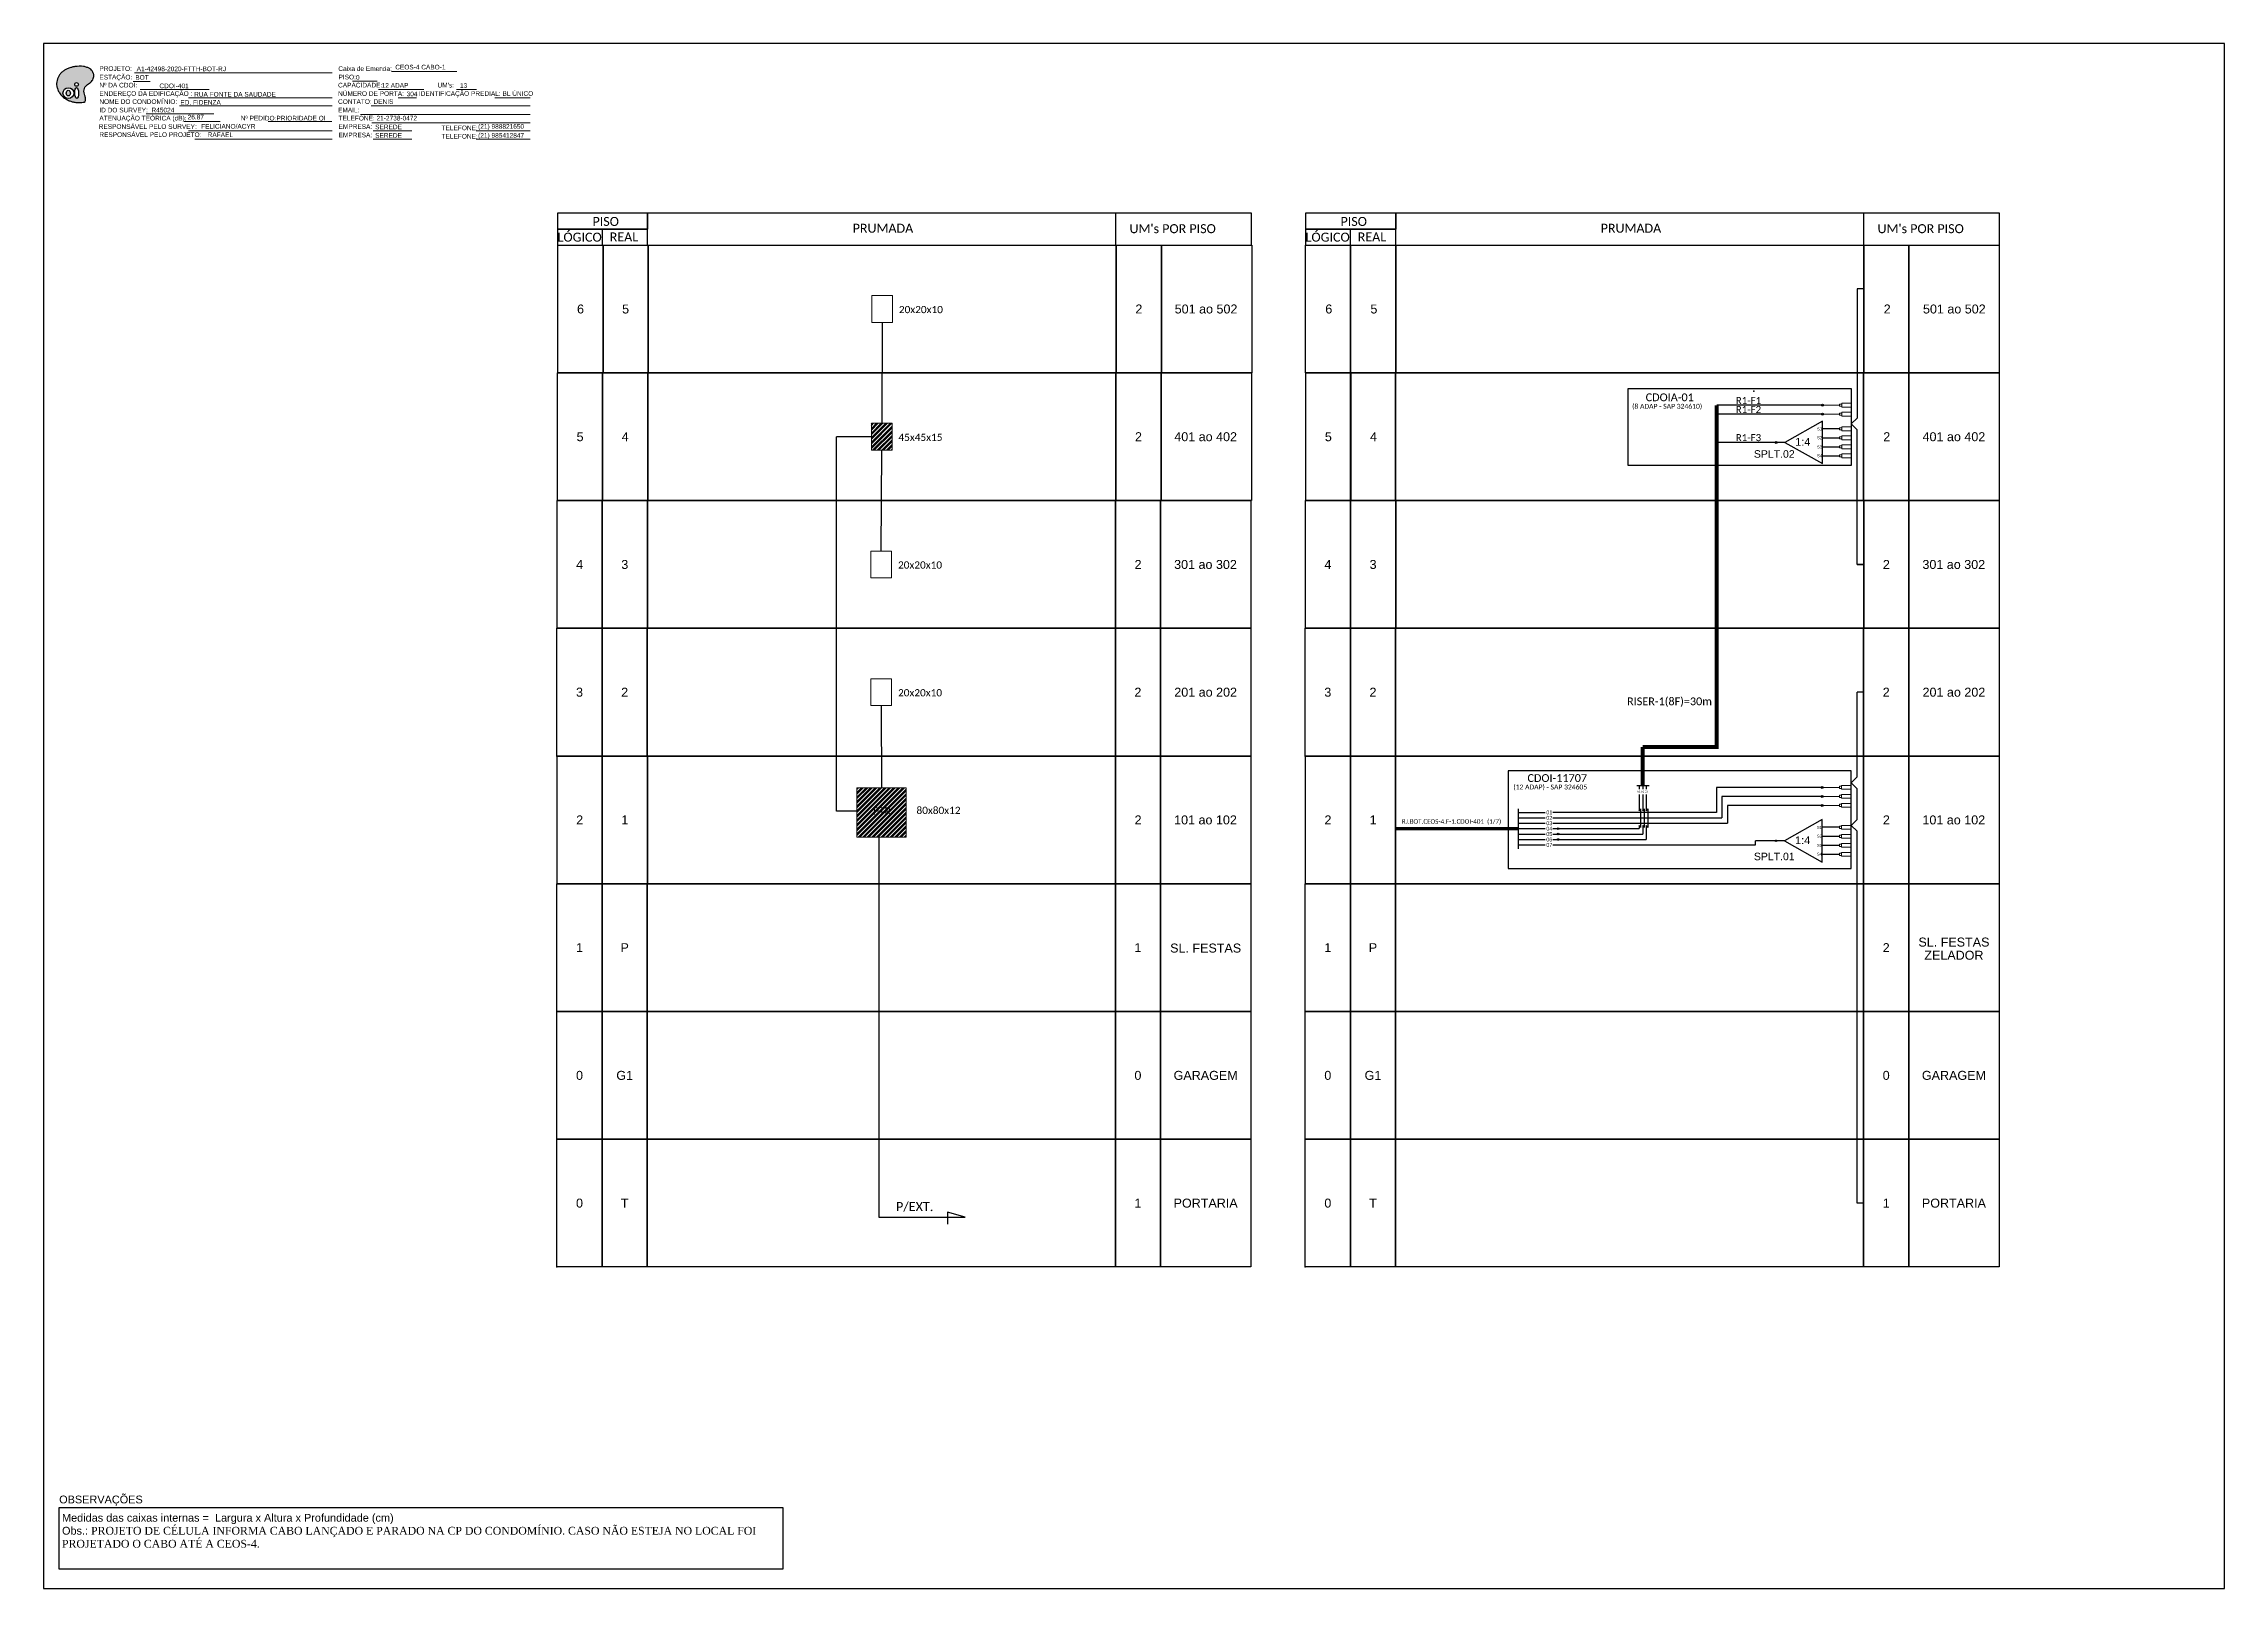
# Model space of a CAD drawing. Header units: inches. Extents: x 199 to 1984, y 227 to 821.
# Drawn here: x 1145 to 1984, y 227 to 821 of the extents above; entities that cross this region are included whole.
import ezdxf
from ezdxf.enums import TextEntityAlignment as Align

# ---------------------------------------------------------------- set-up
doc = ezdxf.new("R2010")
doc.units = ezdxf.units.IN
doc.header["$MEASUREMENT"] = 0
doc.layers.add('SURVEYS_LEGENDAS', color=7, linetype='Continuous')
doc.styles.add('ARIAL', font='arial.ttf')
doc.styles.add('WMF-Calibri0', font='CALIBRI.TTF')
pattern_1 = [(45, (47.5014, 41.6385), (-0.8838835, 0.8838835), []), (45, (47.5014, 42.2635), (-0.8838835, 0.8838835), [])]

msp = doc.modelspace()

# ---------------------------------------------------------------- texts
at = {"color": 7, "lineweight": 0, "style": 'ARIAL'}
for s, height, p in [('PROJETO:', 1.793, (1166.64, 810.84)), ('ESTAÇÃO:', 1.793, (1166.64, 807.56)), ('Nº DA CDOI:', 1.7927, (1166.64, 804.49)), ('CAPACIDADE:', 1.7927, (1258.44, 804.49)), ('Caixa de Emenda:', 1.7927, (1258.55, 810.84)), ('PISO:', 1.793, (1258.62, 807.61)), ("UM's:", 1.793, (1296.69, 804.49)), ('ENDEREÇO DA EDIFICAÇÃO :', 1.7927, (1166.64, 801.26)), ('NOME DO CONDOMÍNIO:', 1.7927, (1166.64, 798.15)), ('ID DO SURVEY:', 1.7927, (1166.64, 794.91)), ('CONTATO: DENIS', 1.7927, (1258.44, 798.15)), ('NÚMERO DE PORTA:', 1.7927, (1258.44, 801.26)), ('EMAIL: ', 1.793, (1258.44, 794.91)), ('IDENTIFICAÇÃO PREDIAL: BL ÚNICO', 1.7927, (1289.52, 801.26)), ('RESPONSÁVEL PELO SURVEY:', 1.7927, (1166.39, 788.56)), ('ATENUAÇÃO TEÓRICA (dB):', 1.7927, (1166.64, 791.8)), ('Nº PEDIDO:PRIORIDADE OI', 1.7927, (1221, 791.8)), ('TELEFONE: 21-2738-0472', 1.7927, (1258.62, 791.8)), ('EMPRESA:', 1.793, (1258.62, 788.56)), ('TELEFONE:', 1.793, (1298.23, 788.05)), ('RESPONSÁVEL PELO PROJETO:', 1.7927, (1166.64, 785.45)), ('EMPRESA:', 1.793, (1258.62, 785.32)), ('TELEFONE:', 1.793, (1298.23, 784.82))]:
    msp.add_text(s, height=height, dxfattribs=at).set_placement(p)
at = {"color": 7, "style": 'ARIAL'}
for s, height, p in [('BOT', 1.793, (1180.47, 807.47)), ('A1-42498-2020-FTTH-BOT-RJ', 1.7927, (1180.99, 810.75)), ('0', 1.79, (1265.32, 807.46)), ('12 ADAP ', 1.793, (1275.19, 804.37)), ('CEOS-4 CABO-1', 1.7927, (1280.41, 811.43)), ('13', 1.793, (1305.31, 804.35)), ('R45024', 1.793, (1186.7, 794.91)), ('ED. FIDENZA', 1.7927, (1197.77, 797.86)), ('RUA FONTE DA SAUDADE', 1.7927, (1203.07, 800.97)), ('304', 1.793, (1284.79, 801.11)), ('26.87', 1.793, (1200.59, 792.21)), ('FELICIANO/ACYR', 1.7927, (1205.8, 788.65)), ('SEREDE', 1.793, (1272.69, 788.41)), ('(21) 988821650', 1.7927, (1312.29, 788.62)), ('RAFAEL', 1.793, (1208.29, 785.41)), ('SEREDE', 1.793, (1272.69, 785.17)), ('(21) 985412847', 1.7927, (1312.29, 785.17))]:
    msp.add_text(s, height=height, dxfattribs=at).set_placement(p)
msp.add_text('CDOI-401', height=1.793, dxfattribs=at).set_placement((1195.38, 804.21), align=Align.CENTER)
for s, height, style, p in [('     PISO', 3.45, 'WMF-Calibri0', (1350.2, 751.25)), ('     PISO', 3.45, 'WMF-Calibri0', (1637.83, 751.25)), ('  LÓGICO', 3.45, 'WMF-Calibri0', (1340.39, 745.21)), ('    REAL', 3.45, 'WMF-Calibri0', (1358.03, 745.29)), ('PRUMADA', 3.45, 'WMF-Calibri0', (1456.32, 748.64)), ("UM's POR PISO", 3.45, 'WMF-Calibri0', (1562.77, 748.47)), ('  LÓGICO', 3.45, 'WMF-Calibri0', (1628.02, 745.21)), ('    REAL', 3.45, 'WMF-Calibri0', (1645.66, 745.29)), ('PRUMADA', 3.45, 'WMF-Calibri0', (1743.95, 748.64)), ("UM's POR PISO", 3.45, 'WMF-Calibri0', (1850.4, 748.47)), ('20x20x10', 2.78, 'WMF-Calibri0', (1474.08, 717.71)), ('45x45x15', 2.78, 'WMF-Calibri0', (1473.92, 668.59)), ('20x20x10', 2.78, 'WMF-Calibri0', (1473.76, 619.48)), ('20x20x10', 2.78, 'WMF-Calibri0', (1473.76, 570.36)), ('PTR', 2.78, 'WMF-Calibri0', (1464.26, 524.91)), ('80x80x12', 2.78, 'WMF-Calibri0', (1480.85, 525.13)), ('P/EXT.', 3.476, 'WMF-Calibri0', (1472.98, 372.43)), ('OBSERVAÇÕES', 3, 'ARIAL', (1151.19, 260.04))]:
    msp.add_text(s, height=height, dxfattribs=dict(style=style)).set_placement(p)
at = {"style": 'ARIAL'}
for s, height, p in [('6', 3.45, (1351.66, 719.31)), ('5', 3.45, (1369.01, 719.31)), ('2', 3.45, (1566.37, 719.31)), ('501 ao 502', 3.45, (1592.2, 719.31)), ('6', 3.45, (1639.39, 719.31)), ('5', 3.45, (1656.75, 719.31)), ('2', 3.45, (1854.11, 719.31)), ('501 ao 502', 3.45, (1879.93, 719.31)), ('5', 3.45, (1351.49, 670.2)), ('4', 3.45, (1368.85, 670.2)), ('2', 3.45, (1566.21, 670.2)), ('401 ao 402', 3.45, (1592.04, 670.2)), ('5', 3.45, (1639.23, 670.2)), ('4', 3.45, (1656.59, 670.2)), ('2', 3.45, (1853.95, 670.2)), ('401 ao 402', 3.45, (1879.77, 670.2)), ('4', 3.45, (1351.33, 621.08)), ('3', 3.45, (1368.69, 621.08)), ('2', 3.45, (1566.05, 621.08)), ('301 ao 302', 3.45, (1591.98, 621.08)), ('4', 3.45, (1639.07, 621.08)), ('3', 3.45, (1656.43, 621.08)), ('2', 3.45, (1853.79, 621.08)), ('301 ao 302', 3.45, (1879.72, 621.08)), ('3', 3.45, (1351.28, 571.97)), ('2', 3.45, (1368.64, 571.97)), ('2', 3.45, (1566, 571.97)), ('201 ao 202', 3.45, (1592.04, 571.97)), ('3', 3.45, (1639.02, 571.97)), ('2', 3.45, (1656.38, 571.97)), ('2', 3.45, (1853.73, 571.97)), ('201 ao 202', 3.45, (1879.77, 571.97)), ('01', 0.765, (1758.7, 533.76)), ('02', 0.765, (1760.11, 533.76)), ('03', 0.765, (1761.48, 533.76)), ('2', 3.45, (1351.33, 522.85)), ('1', 3.45, (1368.69, 522.85)), ('2', 3.45, (1566.05, 522.85)), ('101 ao 102', 3.45, (1591.98, 522.85)), ('2', 3.45, (1639.07, 522.85)), ('1', 3.45, (1656.43, 522.85)), ('02', 1.5, (1724.18, 523.66)), ('03', 1.5, (1724.18, 521.57)), ('01', 1.5, (1724.2, 525.75)), ('04', 1.5, (1724.2, 519.49)), ('2', 3.45, (1853.79, 522.85)), ('101 ao 102', 3.45, (1879.72, 522.85)), ('05', 1.5, (1724.18, 517.4)), ('06', 1.5, (1724.18, 515.31)), ('07', 1.5, (1724.2, 513.22)), ('1', 3.45, (1351.28, 473.73)), ('P', 3.45, (1368.64, 473.73)), ('1', 3.45, (1566, 473.73)), ('SL. FESTAS', 3.45, (1592.04, 473.58)), ('1', 3.45, (1639.02, 473.73)), ('P', 3.45, (1656.38, 473.73)), ('2', 3.45, (1853.73, 473.73)), ('SL. FESTAS', 3.45, (1879.77, 475.88)), ('ZELADOR', 3.45, (1879.77, 470.81)), ('0', 3.45, (1351.28, 424.62)), ('G1', 3.45, (1368.64, 424.62)), ('0', 3.45, (1566, 424.62)), ('GARAGEM', 3.45, (1592.04, 424.62)), ('0', 3.45, (1639.02, 424.62)), ('G1', 3.45, (1656.38, 424.62)), ('0', 3.45, (1853.73, 424.62)), ('GARAGEM', 3.45, (1879.77, 424.62)), ('0', 3.45, (1351.28, 375.5)), ('T', 3.45, (1368.64, 375.5)), ('1', 3.45, (1566, 375.5)), ('PORTARIA', 3.45, (1592.04, 375.5)), ('0', 3.45, (1639.02, 375.5)), ('T', 3.45, (1656.38, 375.5)), ('1', 3.45, (1853.73, 375.5)), ('PORTARIA', 3.45, (1879.77, 375.5))]:
    msp.add_text(s, height=height, dxfattribs=at).set_placement(p, align=Align.MIDDLE_CENTER)
at = {"color": 5, "style": 'WMF-Calibri0'}
for s, height, p in [('R1-F1', 2.7, (1795.88, 682.76)), ('R1-F2', 2.7, (1795.88, 679.3)), ('R1-F3', 2.7, (1795.88, 668.5)), ('RISER-1(8F)=30m', 3, (1754.09, 566.94))]:
    msp.add_text(s, height=height, dxfattribs=at).set_placement(p)
at = {"color": 1, "style": 'WMF-Calibri0'}
msp.add_text('(12 ADAP) - SAP 324605', height=1.875, dxfattribs=at).set_placement((1724.56, 534.56), align=Align.CENTER)
for s, height, p in [('CDOI-11707 ', 3, (1715.78, 537.44)), ('RJ.BOT.CEOS-4.F-1.CDOI-401  (1/7)', 1.7338, (1667.48, 521.38))]:
    msp.add_text(s, height=height, dxfattribs=at).set_placement(p)
at = {"insert": (1152.28, 256.02), "char_height": 3, "width": 277.1819, "attachment_point": 1, "style": 'ARIAL'}
msp.add_mtext('Medidas das caixas internas =  Largura x Altura x Profundidade (cm)\\PObs.: {\\fTimes New Roman|b0|i0|c0|p16;PROJETO DE CÉLULA INFORMA CABO LANÇADO E PARADO NA CP DO CONDOMÍNIO. CASO NÃO ESTEJA NO LOCAL FOI PROJETADO O CABO ATÉ A CEOS-4.}', dxfattribs=at)
at = {"layer": 'SURVEYS_LEGENDAS', "color": 0, "style": 'ARIAL'}
for s, p in [('SPLT.02', (1802.86, 662.13)), ('SPLT.01', (1802.86, 507.35))]:
    msp.add_text(s, height=2.884, dxfattribs=at).set_placement(p)

# ---------------------------------------------------------------- blocks, each defined once
blk = doc.blocks.new('SPLT_1-4_SC-APC')
at = {"color": 1, "linetype": 'Continuous', "ltscale": 2.5}
for points in [[(-7.37, -1.53), (-17.04, -6.98), (-7.37, -12.43), (-7.37, -1.53)], [(-17.04, -6.98), (-19.26, -6.98)]]:
    blk.add_lwpolyline(points, dxfattribs=at)
at = {"color": 3, "linetype": 'Continuous', "ltscale": 2.5}
for points in [[(-2.99, -3.51), (-7.37, -3.51)], [(-7.37, -5.82), (-2.99, -5.82)], [(-7.37, -8.12), (-2.99, -8.12)], [(-7.37, -10.43), (-2.99, -10.43)]]:
    blk.add_lwpolyline(points, dxfattribs=at)
at = {"color": 3, "lineweight": 0}
for points in [[(-2.99, -3.22), (-2.41, -3.22), (-2.41, -3.8), (-2.99, -3.8)], [(-2.99, -5.53), (-2.41, -5.53), (-2.41, -6.1), (-2.99, -6.1)], [(-2.99, -7.84), (-2.41, -7.84), (-2.41, -8.41), (-2.99, -8.41)], [(-2.99, -10.14), (-2.41, -10.14), (-2.41, -10.72), (-2.99, -10.72)]]:
    blk.add_lwpolyline(points, close=True, dxfattribs=at)
for points in [[(-2.41, -3.02), (-2.41, -4)], [(-2.41, -3.02), (0, -3.02)], [(-2.41, -4), (0, -4)], [(-2.41, -5.32), (-2.41, -6.31)], [(-2.41, -5.32), (0, -5.32)], [(-2.41, -6.31), (0, -6.31)], [(-2.41, -7.63), (-2.41, -8.62)], [(-2.41, -7.63), (0, -7.63)], [(-2.41, -8.62), (0, -8.62)], [(-2.41, -9.94), (-2.41, -10.92)], [(-2.41, -9.94), (0, -9.94)], [(-2.41, -10.92), (0, -10.92)]]:
    blk.add_lwpolyline(points, dxfattribs=at)
at = {"color": 1, "style": 'ARIAL'}
for s, height, p in [('S1', 0.75, (-8.74, -3.91)), ('S2', 0.75, (-8.74, -6.17)), ('1:4', 2, (-14.35, -7.83)), ('S3', 0.75, (-8.74, -8.52)), ('S4', 0.75, (-8.74, -10.78))]:
    blk.add_text(s, height=height, dxfattribs=at).set_placement(p)
blk = doc.blocks.new('A$C415C251F')
at = {"color": 3}
blk.add_point((0, 0), dxfattribs=at)
blk = doc.blocks.new('LEG_CDOIA8_C-SPLT_DIR')
at = {"color": 3}
blk.add_blockref('A$C415C251F', (0, 0), dxfattribs=at)
at = {"color": 1, "style": 'WMF-Calibri0', "flags": 4}
blk.add_attdef('CDO', (-26.84, -2.61), '', height=2, dxfattribs=at)
blk.add_attdef('MODELO', text='', height=1.5, dxfattribs=at).set_placement((-22.23, -4.54), align=Align.CENTER)
at = {"style": 'ARIAL', "flags": 4}
blk.add_attdef('SPLITAGEM', text='', height=1.5, dxfattribs=at).set_placement((-18.36, -12.59), align=Align.CENTER)
blk = doc.blocks.new('OI')
h = blk.add_hatch(color=40)
edge = h.paths.add_edge_path()
edge.add_spline(control_points=[(4.35, -0.67), (3.92, -0.99), (3.26, -1.5), (2.81, -2.59), (2.9, -3.5), (3.06, -4.27), (3.31, -4.85), (3.37, -5.39), (3.4, -5.88), (3.2, -6.4), (2.54, -6.61), (1.65, -6.63), (0.55, -6.67), (-0.56, -6.42), (-1.61, -6.14), (-2.77, -5.61), (-3.92, -4.77), (-4.89, -3.7), (-5.34, -2.65), (-5.6, -1.94), (-5.85, -0.96), (-5.71, 0.47), (-5.1, 2.02), (-4.14, 3.02), (-3.3, 3.61), (-2.37, 4.16), (-1.36, 4.44), (-0.56, 4.7), (0.79, 4.85), (2.24, 4.97), (3.79, 4.57), (4.67, 4.21), (5.44, 3.65), (5.76, 2.99), (6.03, 2.21), (6.01, 1.46), (5.72, 0.64), (5.31, 0.08), (4.88, -0.38), (4.51, -0.55), (4.35, -0.67)], knot_values=[0, 0, 0, 0, 1.60434, 2.417191, 3.427595, 4.282808, 4.776746, 5.304182, 5.888771, 6.258406, 6.858137, 7.79129, 8.986195, 10.124242, 11.187857, 12.242908, 13.953784, 15.414161, 16.515391, 17.349188, 17.675853, 19.552021, 21.515531, 22.568638, 23.63245, 24.621084, 25.782718, 26.745347, 27.142653, 29.870543, 31.004649, 31.921532, 32.709589, 33.801391, 34.042471, 35.192333, 35.971461, 36.628871, 37.254359, 37.836911, 37.836911, 37.836911, 37.836911], degree=3, periodic=0)
h.paths.add_polyline_path([(1.13, -0.87, -1), (-0.04, -0.87, -1)], flags=16)
edge = h.paths.add_edge_path(flags=16)
edge.add_ellipse((0.56, -3.59), major_axis=(-0.02, 1.71), ratio=0.361305, start_angle=0, end_angle=360)
h.paths.add_polyline_path([(-0.36, -3.62, -1), (-3.8, -3.62, -1)], flags=16)
edge = h.paths.add_edge_path(flags=0)
edge.add_ellipse((-2.08, -3.62), major_axis=(0, 0.885), ratio=0.758294, start_angle=0, end_angle=360)
at = {"color": 40}
for centre, radius in [((-2.08, -3.62), 1.72), ((0.54, -0.87), 0.587)]:
    blk.add_circle(centre, radius, dxfattribs=at)
blk.add_ellipse((-2.08, -3.62), major_axis=(0, 0.885), ratio=0.758294, start_param=-3.141592653589792, end_param=3.141592653589792, dxfattribs=at)
blk.add_ellipse((0.56, -3.59), major_axis=(-0.02, 1.71), ratio=0.361305, dxfattribs=at)
at = {"color": 40, "start_tangent": (-0.800898, -0.598801), "end_tangent": (-0.800898, -0.598801)}
blk.add_spline([(4.35, -0.67), (3.2, -1.78), (2.9, -2.54), (2.92, -3.55), (3.12, -4.38), (3.28, -4.85), (3.37, -5.37), (3.35, -5.95), (3.2, -6.29), (2.66, -6.55), (1.73, -6.63), (0.54, -6.62), (-0.58, -6.41), (-1.6, -6.11), (-2.56, -5.67), (-3.95, -4.67), (-4.89, -3.56), (-5.37, -2.56), (-5.64, -1.78), (-5.72, -1.46), (-5.63, 0.42), (-4.84, 2.22), (-4.13, 2.99), (-3.27, 3.62), (-2.4, 4.09), (-1.3, 4.47), (-0.37, 4.72), (0.02, 4.77), (2.75, 4.8), (3.85, 4.53), (4.69, 4.16), (5.31, 3.68), (5.85, 2.73), (5.93, 2.5), (5.94, 1.35), (5.67, 0.62), (5.29, 0.08), (4.84, -0.36), (4.35, -0.67)], degree=3, dxfattribs=at)

# ---------------------------------------------------------------- hatches: boundary and pattern name
h = msp.add_hatch(color=3)
h.dxf.hatch_style = 1
edge = h.paths.add_edge_path()
edge.add_arc((1829.2, 682.32), 0.385, 0, 360)
h = msp.add_hatch(color=3)
h.dxf.hatch_style = 1
edge = h.paths.add_edge_path()
edge.add_arc((1829.2, 678.86), 0.385, 0, 360)
h = msp.add_hatch()
h.set_pattern_fill('STEEL', color=1, scale=10, style=0)
h.set_pattern_definition(pattern_1)
h.paths.add_polyline_path([(1463.51, 675.37), (1471.45, 675.37), (1471.45, 665.02), (1463.51, 665.02)])
h = msp.add_hatch(color=3)
h.dxf.hatch_style = 1
edge = h.paths.add_edge_path()
edge.add_arc((1811.39, 668.02), 0.385, 0, 360)
h = msp.add_hatch()
h.set_pattern_fill('STEEL', color=1, scale=10, style=0)
h.set_pattern_definition(pattern_1)
h.paths.add_polyline_path([(1457.89, 535.21), (1476.85, 535.21), (1476.85, 516.24), (1457.89, 516.24)])
h = msp.add_hatch(color=3)
h.dxf.hatch_style = 1
edge = h.paths.add_edge_path()
edge.add_arc((1829.15, 535.35), 0.385, 0, 360)
h = msp.add_hatch(color=3)
h.dxf.hatch_style = 1
edge = h.paths.add_edge_path()
edge.add_arc((1829.15, 531.89), 0.385, 0, 360)
h = msp.add_hatch(color=3)
h.dxf.hatch_style = 1
edge = h.paths.add_edge_path()
edge.add_arc((1829.15, 528.43), 0.385, 0, 360)
h = msp.add_hatch(color=3)
h.dxf.hatch_style = 1
edge = h.paths.add_edge_path()
edge.add_arc((1727.59, 519.49), 0.308, 0, 360)
h = msp.add_hatch(color=3)
h.dxf.hatch_style = 1
edge = h.paths.add_edge_path()
edge.add_arc((1727.59, 519.49), 0.308, 0, 360)
h = msp.add_hatch(color=3)
h.dxf.hatch_style = 1
edge = h.paths.add_edge_path()
edge.add_arc((1727.59, 517.4), 0.308, 0, 360)
h = msp.add_hatch(color=3)
h.dxf.hatch_style = 1
edge = h.paths.add_edge_path()
edge.add_arc((1727.59, 517.4), 0.308, 0, 360)
h = msp.add_hatch(color=3)
h.dxf.hatch_style = 1
edge = h.paths.add_edge_path()
edge.add_arc((1727.59, 515.31), 0.308, 0, 360)
h = msp.add_hatch(color=3)
h.dxf.hatch_style = 1
edge = h.paths.add_edge_path()
edge.add_arc((1727.59, 515.31), 0.308, 0, 360)
h = msp.add_hatch(color=3)
h.dxf.hatch_style = 1
edge = h.paths.add_edge_path()
edge.add_arc((1811.33, 514.81), 0.29, 0, 360)

# ---------------------------------------------------------------- linework, layer by layer
at = {"color": 3}
for p, q in [((1842.63, 727), (1842.63, 677.37)), ((1845.11, 727), (1842.63, 727)), ((1842.63, 677.37), (1840.28, 675.11)), ((1840.28, 675.11), (1842.63, 672.85)), ((1842.63, 621.08), (1842.63, 672.85)), ((1463.51, 670.2), (1450.05, 670.2)), ((1842.58, 621.08), (1845.11, 621.08)), ((1845.11, 621.08), (1842.63, 621.08))]:
    msp.add_line(p, q, dxfattribs=at)
at = {"color": 1}
for p, q in [((1754.46, 688.71), (1840.28, 688.71)), ((1754.46, 659.15), (1754.46, 688.71)), ((1840.28, 688.71), (1840.28, 659.15)), ((1840.28, 659.15), (1754.46, 659.15)), ((1708.38, 541.75), (1708.38, 504.22)), ((1840.22, 541.75), (1708.38, 541.75)), ((1840.22, 504.22), (1840.22, 541.75)), ((1708.38, 504.22), (1840.25, 504.22))]:
    msp.add_line(p, q, dxfattribs=at)
at = {"color": 0}
msp.add_line((1467.32, 566.79), (1467.37, 535.21), dxfattribs=at)
at = {"color": 5}
for p, q in [((1758.7, 532.65), (1758.7, 526.34)), ((1760.09, 532.65), (1760.09, 526.34)), ((1761.48, 532.65), (1761.48, 526.34)), ((1758.7, 520.66), (1758.7, 519.49)), ((1760.09, 520.66), (1760.09, 517.4)), ((1761.48, 520.66), (1761.48, 515.31))]:
    msp.add_line(p, q, dxfattribs=at)
for points in [[(1145.21, 227.35), (1983.77, 227.35), (1983.77, 821.35), (1145.21, 821.35), (1145.21, 227.35)], [(1377.48, 743.87), (1609.61, 743.87), (1609.61, 756.21), (1377.48, 756.21), (1377.48, 756.21), (1377.48, 750.04)], [(1557.48, 743.87), (1557.48, 756.21)], [(1665.11, 743.87), (1897.24, 743.87), (1897.24, 756.21), (1665.11, 756.21), (1665.11, 756.21), (1665.11, 750.04)], [(1845.11, 743.87), (1845.11, 756.21)], [(1360.12, 743.87), (1360.12, 750.04)], [(1647.75, 743.87), (1647.75, 750.04)], [(1467.64, 714.14), (1467.48, 675.37)], [(1467.32, 626.25), (1467.48, 665.02)], [(1792.68, 528.43), (1792.68, 521.57)], [(1829.15, 528.43), (1792.68, 528.43)], [(1712.28, 521.57), (1722.56, 521.57)], [(1725.6, 521.57), (1727.9, 521.57)], [(1727.59, 521.57), (1792.68, 521.57)], [(1466.33, 516.24), (1466.33, 370.07), (1499.53, 370.07), (1492.83, 371.97), (1492.83, 367.45)]]:
    msp.add_lwpolyline(points)
at = {"color": 7, "lineweight": 0}
for points in [[(1179.68, 806.82), (1186.23, 806.82)], [(1180.2, 810.1), (1256.17, 810.1)], [(1263.97, 806.86), (1273.45, 806.86)], [(1279.01, 810.59), (1304.14, 810.59)], [(1182.34, 803.75), (1208.91, 803.75)], [(1197.5, 797.4), (1256.17, 797.4)], [(1200.91, 800.51), (1256.17, 800.51)], [(1271.13, 797.4), (1332.36, 797.4)], [(1274.01, 803.75), (1291.37, 803.75)], [(1281.6, 800.51), (1288.54, 800.51)], [(1303.96, 803.75), (1311.62, 803.75)], [(1318.77, 800.51), (1332.33, 800.51)], [(1184.66, 794.33), (1210.72, 794.33)], [(1199.2, 791.37), (1213.14, 791.37)], [(1231.53, 791.37), (1256.02, 791.37)], [(1267.09, 794.16), (1332.36, 794.16)], [(1271.38, 790.92), (1332.36, 790.92)], [(1200.91, 787.81), (1256.17, 787.81)], [(1203.4, 784.58), (1256.17, 784.58)], [(1271.98, 787.81), (1286.78, 787.81)], [(1271.98, 784.58), (1286.78, 784.58)], [(1311.59, 787.81), (1332.36, 787.81)], [(1311.59, 784.58), (1332.36, 784.58)]]:
    msp.add_lwpolyline(points, dxfattribs=at)
for points in [[(1342.76, 750.04), (1377.48, 750.04), (1377.48, 756.21), (1342.76, 756.21)], [(1630.39, 750.04), (1665.11, 750.04), (1665.11, 756.21), (1630.39, 756.21)], [(1342.76, 743.87), (1377.48, 743.87), (1377.48, 750.04), (1342.76, 750.04)], [(1630.39, 743.87), (1665.11, 743.87), (1665.11, 750.04), (1630.39, 750.04)], [(1342.98, 743.87), (1360.33, 743.87), (1360.33, 694.75), (1342.98, 694.75)], [(1360.33, 743.87), (1377.69, 743.87), (1377.69, 694.75), (1360.33, 694.75)], [(1377.69, 743.87), (1557.69, 743.87), (1557.69, 694.75), (1377.69, 694.75)], [(1557.69, 743.87), (1575.05, 743.87), (1575.05, 694.75), (1557.69, 694.75)], [(1575.05, 743.87), (1609.77, 743.87), (1609.77, 694.75), (1575.05, 694.75)], [(1630.39, 743.87), (1647.75, 743.87), (1647.75, 694.75), (1630.39, 694.75)], [(1647.75, 743.87), (1665.11, 743.87), (1665.11, 694.75), (1647.75, 694.75)], [(1665.11, 743.87), (1845.11, 743.87), (1845.11, 694.75), (1665.11, 694.75)], [(1845.11, 743.87), (1862.47, 743.87), (1862.47, 694.75), (1845.11, 694.75)], [(1862.47, 743.87), (1897.19, 743.87), (1897.19, 694.75), (1862.47, 694.75)], [(1342.81, 694.75), (1360.17, 694.75), (1360.17, 645.64), (1342.81, 645.64)], [(1360.17, 694.75), (1377.53, 694.75), (1377.53, 645.64), (1360.17, 645.64)], [(1377.53, 694.75), (1557.53, 694.75), (1557.53, 645.64), (1377.53, 645.64)], [(1557.53, 694.75), (1574.89, 694.75), (1574.89, 645.64), (1557.53, 645.64)], [(1574.89, 694.75), (1609.61, 694.75), (1609.61, 645.64), (1574.89, 645.64)], [(1630.55, 694.75), (1647.91, 694.75), (1647.91, 645.64), (1630.55, 645.64)], [(1647.7, 694.75), (1665.06, 694.75), (1665.06, 645.64), (1647.7, 645.64)], [(1665.06, 694.75), (1845.06, 694.75), (1845.06, 645.64), (1665.06, 645.64)], [(1845.06, 694.75), (1862.41, 694.75), (1862.41, 645.64), (1845.06, 645.64)], [(1862.41, 694.75), (1897.13, 694.75), (1897.13, 645.64), (1862.41, 645.64)], [(1342.65, 645.64), (1360.01, 645.64), (1360.01, 596.52), (1342.65, 596.52)], [(1360.01, 645.64), (1377.37, 645.64), (1377.37, 596.52), (1360.01, 596.52)], [(1377.37, 645.64), (1557.37, 645.64), (1557.37, 596.52), (1377.37, 596.52)], [(1557.37, 645.64), (1574.73, 645.64), (1574.73, 596.52), (1557.37, 596.52)], [(1574.73, 645.64), (1609.45, 645.64), (1609.45, 596.52), (1574.73, 596.52)], [(1630.39, 645.64), (1647.75, 645.64), (1647.75, 596.52), (1630.39, 596.52)], [(1647.75, 645.64), (1665.11, 645.64), (1665.11, 596.52), (1647.75, 596.52)], [(1665.11, 645.64), (1845.11, 645.64), (1845.11, 596.52), (1665.11, 596.52)], [(1845.11, 645.64), (1862.47, 645.64), (1862.47, 596.52), (1845.11, 596.52)], [(1862.47, 645.64), (1897.19, 645.64), (1897.19, 596.52), (1862.47, 596.52)], [(1342.6, 596.52), (1359.96, 596.52), (1359.96, 547.41), (1342.6, 547.41)], [(1359.96, 596.52), (1377.32, 596.52), (1377.32, 547.41), (1359.96, 547.41)], [(1377.32, 596.52), (1557.32, 596.52), (1557.32, 547.41), (1377.32, 547.41)], [(1557.32, 596.52), (1574.68, 596.52), (1574.68, 547.41), (1557.32, 547.41)], [(1574.68, 596.52), (1609.39, 596.52), (1609.39, 547.41), (1574.68, 547.41)], [(1630.34, 596.52), (1647.7, 596.52), (1647.7, 547.41), (1630.34, 547.41)], [(1647.7, 596.52), (1665.06, 596.52), (1665.06, 547.41), (1647.7, 547.41)], [(1665.06, 596.52), (1845.06, 596.52), (1845.06, 547.41), (1665.06, 547.41)], [(1845.06, 596.52), (1862.41, 596.52), (1862.41, 547.41), (1845.06, 547.41)], [(1862.41, 596.52), (1897.13, 596.52), (1897.13, 547.41), (1862.41, 547.41)], [(1342.65, 547.41), (1360.01, 547.41), (1360.01, 498.29), (1342.65, 498.29)], [(1360.01, 547.41), (1377.37, 547.41), (1377.37, 498.29), (1360.01, 498.29)], [(1377.37, 547.41), (1557.37, 547.41), (1557.37, 498.29), (1377.37, 498.29)], [(1557.37, 547.41), (1574.73, 547.41), (1574.73, 498.29), (1557.37, 498.29)], [(1574.73, 547.41), (1609.45, 547.41), (1609.45, 498.29), (1574.73, 498.29)], [(1630.39, 547.41), (1647.75, 547.41), (1647.75, 498.29), (1630.39, 498.29)], [(1647.7, 547.41), (1665.06, 547.41), (1665.06, 498.29), (1647.7, 498.29)], [(1665.06, 547.41), (1845.06, 547.41), (1845.06, 498.29), (1665.06, 498.29)], [(1845.06, 547.41), (1862.41, 547.41), (1862.41, 498.29), (1845.06, 498.29)], [(1862.41, 547.41), (1897.13, 547.41), (1897.13, 498.29), (1862.41, 498.29)], [(1342.6, 498.29), (1359.96, 498.29), (1359.96, 449.18), (1342.6, 449.18)], [(1359.96, 498.29), (1377.32, 498.29), (1377.32, 449.18), (1359.96, 449.18)], [(1377.32, 498.29), (1557.32, 498.29), (1557.32, 449.18), (1377.32, 449.18)], [(1557.32, 498.29), (1574.68, 498.29), (1574.68, 449.18), (1557.32, 449.18)], [(1574.68, 498.29), (1609.39, 498.29), (1609.39, 449.18), (1574.68, 449.18)], [(1630.34, 498.29), (1647.7, 498.29), (1647.7, 449.18), (1630.34, 449.18)], [(1647.7, 498.29), (1665.06, 498.29), (1665.06, 449.18), (1647.7, 449.18)], [(1665.06, 498.29), (1845.06, 498.29), (1845.06, 449.18), (1665.06, 449.18)], [(1845.06, 498.29), (1862.41, 498.29), (1862.41, 449.18), (1845.06, 449.18)], [(1862.41, 498.29), (1897.13, 498.29), (1897.13, 449.18), (1862.41, 449.18)], [(1342.6, 449.18), (1359.96, 449.18), (1359.96, 400.06), (1342.6, 400.06)], [(1359.96, 449.18), (1377.32, 449.18), (1377.32, 400.06), (1359.96, 400.06)], [(1377.32, 449.18), (1557.32, 449.18), (1557.32, 400.06), (1377.32, 400.06)], [(1557.32, 449.18), (1574.68, 449.18), (1574.68, 400.06), (1557.32, 400.06)], [(1574.68, 449.18), (1609.39, 449.18), (1609.39, 400.06), (1574.68, 400.06)], [(1630.34, 449.18), (1647.7, 449.18), (1647.7, 400.06), (1630.34, 400.06)], [(1647.7, 449.18), (1665.06, 449.18), (1665.06, 400.06), (1647.7, 400.06)], [(1665.06, 449.18), (1845.06, 449.18), (1845.06, 400.06), (1665.06, 400.06)], [(1845.06, 449.18), (1862.41, 449.18), (1862.41, 400.06), (1845.06, 400.06)], [(1862.41, 449.18), (1897.13, 449.18), (1897.13, 400.06), (1862.41, 400.06)], [(1342.6, 400.06), (1359.96, 400.06), (1359.96, 350.95), (1342.6, 350.95)], [(1359.96, 400.06), (1377.32, 400.06), (1377.32, 350.95), (1359.96, 350.95)], [(1377.32, 400.06), (1557.32, 400.06), (1557.32, 350.95), (1377.32, 350.95)], [(1557.32, 400.06), (1574.68, 400.06), (1574.68, 350.95), (1557.32, 350.95)], [(1574.68, 400.06), (1609.39, 400.06), (1609.39, 350.95), (1574.68, 350.95)], [(1630.34, 400.06), (1647.7, 400.06), (1647.7, 350.95), (1630.34, 350.95)], [(1647.7, 400.06), (1665.06, 400.06), (1665.06, 350.95), (1647.7, 350.95)], [(1665.06, 400.06), (1845.06, 400.06), (1845.06, 350.95), (1665.06, 350.95)], [(1845.06, 400.06), (1862.41, 400.06), (1862.41, 350.95), (1845.06, 350.95)], [(1862.41, 400.06), (1897.13, 400.06), (1897.13, 350.95), (1862.41, 350.95)]]:
    msp.add_lwpolyline(points, close=True)
at = {"color": 0, "lineweight": 0}
for points in [[(1463.67, 724.48), (1471.61, 724.48), (1471.61, 714.14), (1463.67, 714.14)], [(1463.34, 626.25), (1471.29, 626.25), (1471.29, 615.91), (1463.34, 615.91)], [(1463.34, 577.14), (1471.29, 577.14), (1471.29, 566.79), (1463.34, 566.79)]]:
    msp.add_lwpolyline(points, close=True, dxfattribs=at)
at = {"color": 5, "const_width": 1.5}
for points in [[(1788.55, 682.32), (1788.55, 550.92)], [(1788.55, 554.54), (1788.55, 550.92), (1760.09, 550.92)], [(1760.09, 536.07), (1760.09, 550.92)]]:
    msp.add_lwpolyline(points, dxfattribs=at)
at = {"color": 5}
for points in [[(1829.2, 682.32), (1788.55, 682.32)], [(1829.2, 678.86), (1788.55, 678.86)], [(1811.39, 668.02), (1788.55, 668.02)], [(1757.84, 536.07), (1762.64, 536.07)], [(1758.71, 536.07), (1758.71, 534.65)], [(1760.09, 536.07), (1760.09, 534.65)], [(1761.48, 536.07), (1761.48, 534.65)], [(1758.7, 526.34), (1759.3, 527.17), (1759.3, 519.88), (1758.7, 520.66)], [(1760.09, 526.34), (1760.69, 527.17), (1760.69, 519.88), (1760.09, 520.66)], [(1761.48, 526.34), (1762.08, 527.17), (1762.08, 519.88), (1761.48, 520.66)], [(1727.28, 515.31), (1761.48, 515.31)], [(1727.59, 519.49), (1758.7, 519.49)], [(1727.9, 517.4), (1760.09, 517.4)]]:
    msp.add_lwpolyline(points, dxfattribs=at)
at = {"color": 3, "lineweight": 0}
for points in [[(1829.2, 682.32), (1835.77, 682.32)], [(1836.64, 683.06), (1840.26, 683.06)], [(1836.64, 683.06), (1836.64, 681.58)], [(1836.64, 681.58), (1840.26, 681.58)], [(1836.64, 679.6), (1840.26, 679.6)], [(1836.64, 679.6), (1836.64, 678.12)], [(1829.2, 678.86), (1835.77, 678.86)], [(1836.64, 678.12), (1840.26, 678.12)], [(1829.15, 535.35), (1835.72, 535.35)], [(1829.15, 531.89), (1835.72, 531.89)], [(1829.15, 528.43), (1835.72, 528.43)], [(1836.58, 536.09), (1836.58, 534.61)], [(1836.58, 536.09), (1840.21, 536.09)], [(1836.58, 534.61), (1840.21, 534.61)], [(1836.58, 532.63), (1836.58, 531.15)], [(1836.58, 532.63), (1840.21, 532.63)], [(1836.58, 531.15), (1840.21, 531.15)], [(1836.58, 529.17), (1840.21, 529.17)], [(1836.58, 529.17), (1836.58, 527.69)], [(1836.58, 527.69), (1840.21, 527.69)]]:
    msp.add_lwpolyline(points, dxfattribs=at)
for points in [[(1835.77, 682.75), (1836.64, 682.75), (1836.64, 681.89), (1835.77, 681.89)], [(1835.77, 679.29), (1836.64, 679.29), (1836.64, 678.43), (1835.77, 678.43)], [(1835.72, 535.78), (1836.58, 535.78), (1836.58, 534.92), (1835.72, 534.92)], [(1835.72, 532.32), (1836.58, 532.32), (1836.58, 531.46), (1835.72, 531.46)], [(1835.72, 528.86), (1836.58, 528.86), (1836.58, 528.01), (1835.72, 528.01)]]:
    msp.add_lwpolyline(points, close=True, dxfattribs=at)
at = {"color": 1, "lineweight": 0}
for points in [[(1463.51, 675.37), (1471.45, 675.37), (1471.45, 665.02), (1463.51, 665.02)], [(1457.89, 535.21), (1476.85, 535.21), (1476.85, 516.24), (1457.89, 516.24)]]:
    msp.add_lwpolyline(points, close=True, dxfattribs=at)
at = {"color": 3}
for points in [[(1450.05, 526.23), (1450.05, 670.2)], [(1842.58, 645.64), (1842.58, 670.2)], [(1845.06, 571.97), (1842.58, 571.97)], [(1842.58, 542.23), (1842.58, 571.97)], [(1842.58, 532.1), (1842.58, 534.84), (1840.22, 537.1), (1842.58, 539.36), (1842.58, 542.23)], [(1788.49, 535.35), (1788.49, 525.75)], [(1829.15, 535.35), (1788.49, 535.35)], [(1842.58, 515.76), (1842.58, 518.5), (1840.22, 520.76), (1842.58, 523.02), (1842.58, 532.1)], [(1457.89, 526.23), (1450.05, 526.23)], [(1712.34, 525.75), (1722.56, 525.75), (1722.56, 525.75)], [(1727.9, 525.75), (1725.6, 525.75)], [(1788.49, 525.75), (1727.59, 525.75)], [(1842.58, 512.54), (1842.58, 515.76)], [(1845.06, 375.5), (1842.58, 375.5), (1842.58, 512.54)]]:
    msp.add_lwpolyline(points, dxfattribs=at)
at = {"color": 2}
for points in [[(1790.58, 531.89), (1790.58, 523.66)], [(1829.15, 531.89), (1790.58, 531.89)], [(1712.28, 523.66), (1722.56, 523.66)], [(1725.6, 523.66), (1727.9, 523.66)], [(1727.59, 523.66), (1790.58, 523.66)]]:
    msp.add_lwpolyline(points, dxfattribs=at)
at = {"color": 1, "const_width": 1.2}
msp.add_lwpolyline([(1665.06, 519.49), (1712.28, 519.49)], dxfattribs=at)
at = {"color": 1}
for points in [[(1712.28, 511.67), (1712.28, 527.11)], [(1712.28, 517.4), (1722.56, 517.4)], [(1725.6, 517.4), (1727.9, 517.4)]]:
    msp.add_lwpolyline(points, dxfattribs=at)
at = {"color": 150}
for points in [[(1712.28, 519.49), (1722.56, 519.49)], [(1725.6, 519.49), (1727.9, 519.49)]]:
    msp.add_lwpolyline(points, dxfattribs=at)
at = {"color": 214}
for points in [[(1712.28, 515.31), (1722.56, 515.31)], [(1725.6, 515.31), (1727.59, 515.31)]]:
    msp.add_lwpolyline(points, dxfattribs=at)
at = {"color": 44}
for points in [[(1712.28, 513.22), (1722.56, 513.22)], [(1725.6, 513.22), (1726.9, 513.22)], [(1726.9, 513.22), (1803.44, 513.22)], [(1803.44, 513.22), (1803.44, 514.81)], [(1809.34, 514.81), (1803.44, 514.81)], [(1811.04, 514.81), (1811.04, 514.81), (1809.34, 514.81)]]:
    msp.add_lwpolyline(points, dxfattribs=at)
at = {"color": 0}
msp.add_lwpolyline([(1151.21, 258.42), (1429.46, 258.42), (1429.46, 234.72), (1151.21, 234.72)], close=True, dxfattribs=at)
msp.add_lwpolyline([(1145.21, 227.35), (1983.77, 227.35)], dxfattribs=at)
at = {"color": 3}
for centre, radius in [((1829.2, 682.32), 0.385), ((1829.2, 678.86), 0.385), ((1811.39, 668.02), 0.385), ((1829.15, 535.35), 0.385), ((1829.15, 531.89), 0.385), ((1829.15, 528.43), 0.385), ((1727.59, 519.49), 0.308), ((1727.59, 519.49), 0.308), ((1727.59, 517.4), 0.308), ((1727.59, 517.4), 0.308), ((1727.59, 515.31), 0.308), ((1727.59, 515.31), 0.308), ((1811.33, 514.81), 0.29)]:
    msp.add_circle(centre, radius, dxfattribs=at)
for p in [(1342.98, 694.75), (1630.71, 694.75), (1342.81, 645.64), (1630.55, 645.64), (1342.65, 596.52), (1630.39, 596.52), (1342.6, 547.41), (1630.34, 547.41), (1342.65, 498.29), (1630.39, 498.29), (1342.6, 449.18), (1630.34, 449.18), (1342.6, 400.06), (1342.6, 400.06), (1630.34, 400.06), (1630.34, 400.06), (1342.6, 350.95), (1630.34, 350.95)]:
    msp.add_point(p)

# ---------------------------------------------------------------- block references
at = {"color": 7, "xscale": 1.213923925195771, "yscale": 1.213923925533891, "zscale": 1.213923925163967, "rotation": 0.1532895858424417}
msp.add_blockref('OI', (1157.23, 806.72), dxfattribs=at)
at = {"color": 3}
ref = msp.add_blockref('LEG_CDOIA8_C-SPLT_DIR', (1802.85, 687.76), dxfattribs=dict(at, xscale=1.5, yscale=1.5, zscale=1.5))
ref.add_attrib('CDO', 'CDOIA-01', (1761.23, 683.85), dxfattribs={"color": 1, "height": 3, "style": 'WMF-Calibri0'})
ref.add_attrib('MODELO', '(8 ADAP - SAP 324610)', dxfattribs={"color": 1, "height": 1.875, "style": 'WMF-Calibri0'}).set_placement((1769.5, 680.96), align=Align.CENTER)
at = {"color": 3, "xscale": 1.5, "yscale": 1.5, "zscale": 1.5}
for p in [(1840.28, 678.49), (1840.22, 525.28)]:
    msp.add_blockref('SPLT_1-4_SC-APC', p, dxfattribs=at)

msp.set_redraw_order([(e.dxf.handle, doc.entitydb.next_handle()) for e in msp.query("TEXT MTEXT ATTDEF DIMENSION ARC_DIMENSION")])  # texts and dimensions are drawn at this point

doc.saveas('drawing.dxf')
